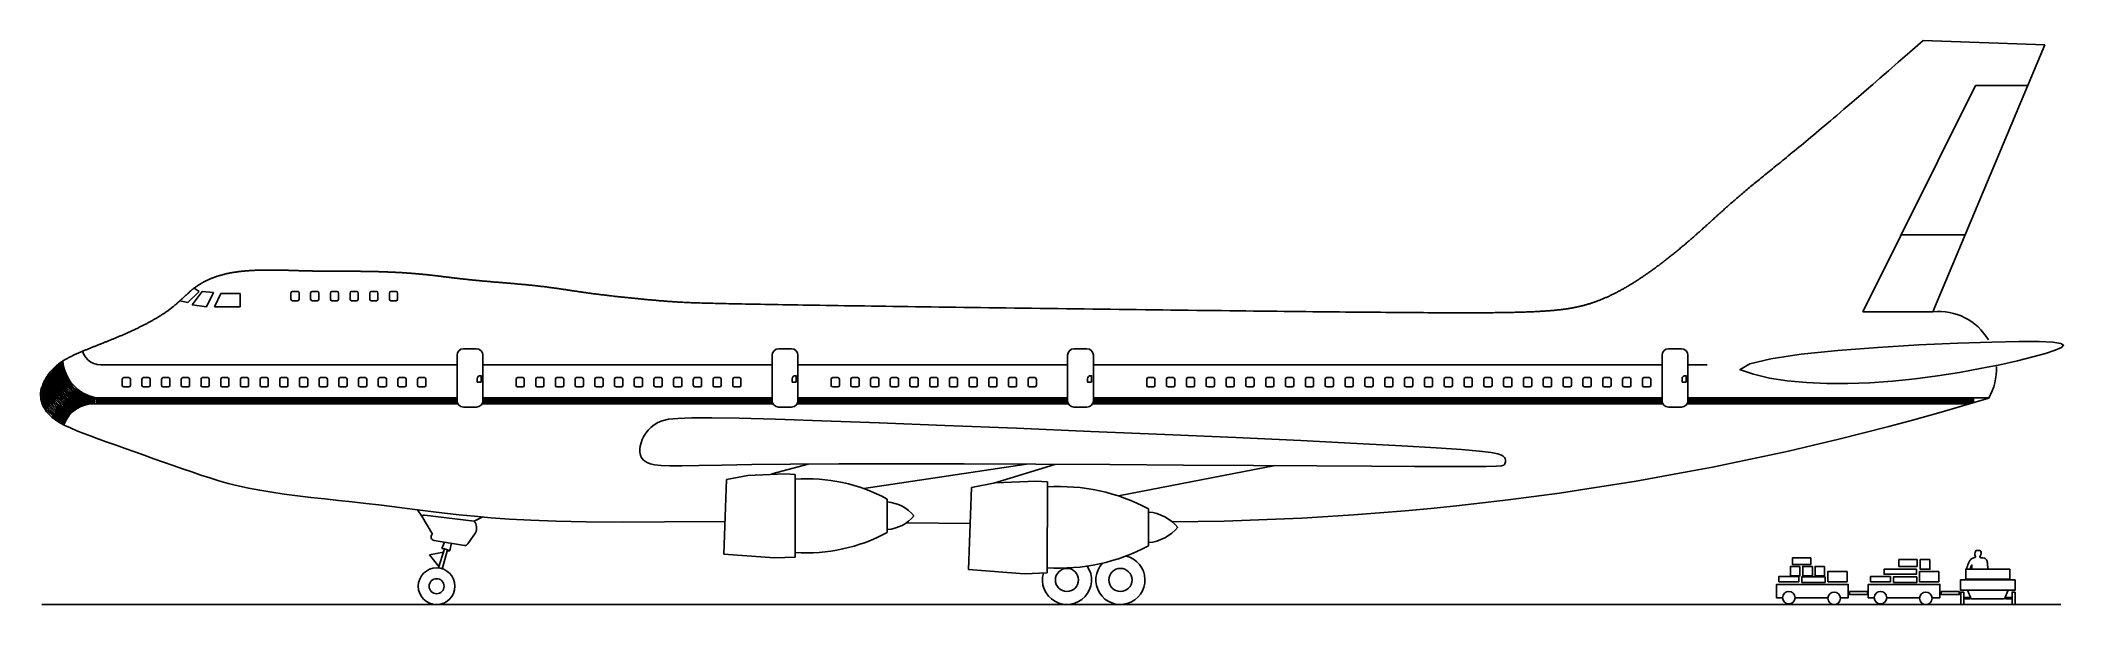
# Model space of a CAD drawing. Header units: metres. Extents: x 0 to 62.5, y 0 to 17.4.
import ezdxf

# ---------------------------------------------------------------- set-up
doc = ezdxf.new("R2010")
doc.units = ezdxf.units.M
doc.layers.add('Ceco.NEt 47', color=7, linetype='Continuous')

msp = doc.modelspace()

# ---------------------------------------------------------------- linework, layer by layer
at = {"layer": 'Ceco.NEt 47'}
for p, q in [((58.149, 17.438), (61.909, 17.306)), ((61.909, 17.306), (58.453, 9.053)), ((59.77, 16.047), (56.284, 9.053)), ((61.382, 16.047), (59.77, 16.047)), ((59.449, 11.433), (57.47, 11.433)), ((4.267, 9.389), (4.515, 9.332)), ((4.515, 9.332), (4.864, 9.681)), ((4.959, 9.681), (4.642, 9.269)), ((4.864, 9.681), (4.705, 9.777)), ((5.308, 9.65), (4.959, 9.681)), ((5.086, 9.205), (5.308, 9.65)), ((5.339, 9.205), (5.53, 9.618)), ((5.53, 9.618), (6.132, 9.618)), ((6.132, 9.618), (6.132, 9.205)), ((7.7, 9.63), (7.7, 9.436)), ((7.908, 9.676), (7.746, 9.676)), ((7.746, 9.39), (7.908, 9.39)), ((7.954, 9.436), (7.954, 9.63)), ((8.309, 9.63), (8.309, 9.436)), ((8.517, 9.676), (8.355, 9.676)), ((8.355, 9.39), (8.517, 9.39)), ((8.563, 9.436), (8.563, 9.63)), ((8.918, 9.63), (8.918, 9.436)), ((9.126, 9.676), (8.964, 9.676)), ((8.964, 9.39), (9.126, 9.39)), ((9.171, 9.436), (9.171, 9.63)), ((9.526, 9.63), (9.526, 9.436)), ((9.734, 9.676), (9.572, 9.676)), ((9.572, 9.39), (9.734, 9.39)), ((9.78, 9.436), (9.78, 9.63)), ((10.135, 9.63), (10.135, 9.436)), ((10.343, 9.676), (10.181, 9.676)), ((10.181, 9.39), (10.343, 9.39)), ((10.389, 9.436), (10.389, 9.63)), ((10.744, 9.63), (10.744, 9.436)), ((10.952, 9.676), (10.79, 9.676)), ((10.79, 9.39), (10.952, 9.39)), ((10.998, 9.436), (10.998, 9.63)), ((4.642, 9.269), (5.086, 9.205)), ((6.132, 9.205), (5.339, 9.205)), ((58.453, 9.053), (56.284, 9.053)), ((12.833, 6.305), (12.833, 7.705)), ((13.033, 7.905), (13.433, 7.905)), ((13.633, 6.305), (13.633, 7.705)), ((22.572, 6.305), (22.572, 7.705)), ((22.772, 7.905), (23.172, 7.905)), ((23.372, 6.305), (23.372, 7.705)), ((31.703, 6.305), (31.703, 7.705)), ((31.903, 7.905), (32.303, 7.905)), ((32.503, 6.305), (32.503, 7.705)), ((50.079, 6.305), (50.079, 7.705)), ((50.279, 7.905), (50.679, 7.905)), ((50.879, 6.305), (50.879, 7.705)), ((1.932, 7.414), (12.833, 7.414)), ((2.485, 6.969), (2.485, 6.775)), ((2.692, 7.015), (2.531, 7.015)), ((2.738, 6.775), (2.738, 6.969)), ((3.093, 6.969), (3.093, 6.775)), ((3.301, 7.015), (3.139, 7.015)), ((3.347, 6.775), (3.347, 6.969)), ((3.702, 6.969), (3.702, 6.775)), ((3.91, 7.015), (3.748, 7.015)), ((3.956, 6.775), (3.956, 6.969)), ((4.311, 6.969), (4.311, 6.775)), ((4.519, 7.015), (4.357, 7.015)), ((4.565, 6.775), (4.565, 6.969)), ((4.92, 6.969), (4.92, 6.775)), ((5.127, 7.015), (4.965, 7.015)), ((5.173, 6.775), (5.173, 6.969)), ((5.528, 6.969), (5.528, 6.775)), ((5.736, 7.015), (5.574, 7.015)), ((5.782, 6.775), (5.782, 6.969)), ((6.137, 6.969), (6.137, 6.775)), ((6.345, 7.015), (6.183, 7.015)), ((6.391, 6.775), (6.391, 6.969)), ((6.746, 6.969), (6.746, 6.775)), ((6.953, 7.015), (6.792, 7.015)), ((6.999, 6.775), (6.999, 6.969)), ((7.354, 6.969), (7.354, 6.775)), ((7.562, 7.015), (7.4, 7.015)), ((7.608, 6.775), (7.608, 6.969)), ((7.963, 6.969), (7.963, 6.775)), ((8.171, 7.015), (8.009, 7.015)), ((8.217, 6.775), (8.217, 6.969)), ((8.572, 6.969), (8.572, 6.775)), ((8.78, 7.015), (8.618, 7.015)), ((8.826, 6.775), (8.826, 6.969)), ((9.181, 6.969), (9.181, 6.775)), ((9.388, 7.015), (9.226, 7.015)), ((9.434, 6.775), (9.434, 6.969)), ((9.789, 6.969), (9.789, 6.775)), ((9.997, 7.015), (9.835, 7.015)), ((10.043, 6.775), (10.043, 6.969)), ((10.398, 6.969), (10.398, 6.775)), ((10.606, 7.015), (10.444, 7.015)), ((10.652, 6.775), (10.652, 6.969)), ((11.007, 6.969), (11.007, 6.775)), ((11.214, 7.015), (11.053, 7.015)), ((11.26, 6.775), (11.26, 6.969)), ((11.615, 6.969), (11.615, 6.775)), ((11.823, 7.015), (11.661, 7.015)), ((11.869, 6.775), (11.869, 6.969)), ((13.453, 6.871), (13.453, 6.974)), ((13.553, 7.074), (13.576, 7.074)), ((13.576, 7.077), (13.576, 6.871)), ((13.633, 7.414), (22.572, 7.414)), ((14.659, 6.969), (14.659, 6.775)), ((14.867, 7.015), (14.705, 7.015)), ((14.913, 6.775), (14.913, 6.969)), ((15.268, 6.969), (15.268, 6.775)), ((15.475, 7.015), (15.314, 7.015)), ((15.521, 6.775), (15.521, 6.969)), ((15.876, 6.969), (15.876, 6.775)), ((16.084, 7.015), (15.922, 7.015)), ((16.13, 6.775), (16.13, 6.969)), ((16.485, 6.969), (16.485, 6.775)), ((16.693, 7.015), (16.531, 7.015)), ((16.739, 6.775), (16.739, 6.969)), ((17.094, 6.969), (17.094, 6.775)), ((17.302, 7.015), (17.14, 7.015)), ((17.348, 6.775), (17.348, 6.969)), ((17.703, 6.969), (17.703, 6.775)), ((17.91, 7.015), (17.748, 7.015)), ((17.956, 6.775), (17.956, 6.969)), ((18.311, 6.969), (18.311, 6.775)), ((18.519, 7.015), (18.357, 7.015)), ((18.565, 6.775), (18.565, 6.969)), ((18.92, 6.969), (18.92, 6.775)), ((19.128, 7.015), (18.966, 7.015)), ((19.174, 6.775), (19.174, 6.969)), ((19.529, 6.969), (19.529, 6.775)), ((19.736, 7.015), (19.575, 7.015)), ((19.782, 6.775), (19.782, 6.969)), ((20.137, 6.969), (20.137, 6.775)), ((20.345, 7.015), (20.183, 7.015)), ((20.391, 6.775), (20.391, 6.969)), ((20.746, 6.969), (20.746, 6.775)), ((20.954, 7.015), (20.792, 7.015)), ((21, 6.775), (21, 6.969)), ((21.355, 6.969), (21.355, 6.775)), ((21.355, 6.969), (21.355, 6.775)), ((21.563, 7.015), (21.401, 7.015)), ((21.563, 7.015), (21.401, 7.015)), ((21.609, 6.775), (21.609, 6.969)), ((21.609, 6.775), (21.609, 6.969)), ((23.192, 6.871), (23.192, 6.974)), ((23.292, 7.074), (23.315, 7.074)), ((23.315, 7.077), (23.315, 6.871)), ((23.372, 7.414), (31.703, 7.414)), ((24.398, 6.969), (24.398, 6.775)), ((24.606, 7.015), (24.444, 7.015)), ((24.652, 6.775), (24.652, 6.969)), ((25.007, 6.969), (25.007, 6.775)), ((25.215, 7.015), (25.053, 7.015)), ((25.261, 6.775), (25.261, 6.969)), ((25.616, 6.969), (25.616, 6.775)), ((25.824, 7.015), (25.662, 7.015)), ((25.87, 6.775), (25.87, 6.969)), ((26.225, 6.969), (26.225, 6.775)), ((26.432, 7.015), (26.27, 7.015)), ((26.478, 6.775), (26.478, 6.969)), ((26.833, 6.969), (26.833, 6.775)), ((27.041, 7.015), (26.879, 7.015)), ((27.087, 6.775), (27.087, 6.969)), ((27.442, 6.969), (27.442, 6.775)), ((27.65, 7.015), (27.488, 7.015)), ((27.696, 6.775), (27.696, 6.969)), ((28.051, 6.969), (28.051, 6.775)), ((28.258, 7.015), (28.097, 7.015)), ((28.304, 6.775), (28.304, 6.969)), ((28.659, 6.969), (28.659, 6.775)), ((28.867, 7.015), (28.705, 7.015)), ((28.913, 6.775), (28.913, 6.969)), ((29.268, 6.969), (29.268, 6.775)), ((29.476, 7.015), (29.314, 7.015)), ((29.522, 6.775), (29.522, 6.969)), ((29.877, 6.969), (29.877, 6.775)), ((30.085, 7.015), (29.923, 7.015)), ((30.131, 6.775), (30.131, 6.969)), ((30.486, 6.969), (30.486, 6.775)), ((30.486, 6.969), (30.486, 6.775)), ((30.693, 7.015), (30.531, 7.015)), ((30.693, 7.015), (30.531, 7.015)), ((30.739, 6.775), (30.739, 6.969)), ((30.739, 6.775), (30.739, 6.969)), ((32.323, 6.871), (32.323, 6.974)), ((32.423, 7.074), (32.446, 7.074)), ((32.446, 7.077), (32.446, 6.871)), ((32.503, 7.414), (50.079, 7.414)), ((34.151, 6.969), (34.151, 6.775)), ((34.358, 7.015), (34.196, 7.015)), ((34.404, 6.775), (34.404, 6.969)), ((34.763, 6.969), (34.763, 6.775)), ((34.971, 7.015), (34.809, 7.015)), ((35.017, 6.775), (35.017, 6.969)), ((35.376, 6.969), (35.376, 6.775)), ((35.584, 7.015), (35.422, 7.015)), ((35.63, 6.775), (35.63, 6.969)), ((35.989, 6.969), (35.989, 6.775)), ((36.197, 7.015), (36.035, 7.015)), ((36.243, 6.775), (36.243, 6.969)), ((36.602, 6.969), (36.602, 6.775)), ((36.81, 7.015), (36.648, 7.015)), ((36.856, 6.775), (36.856, 6.969)), ((37.215, 6.969), (37.215, 6.775)), ((37.423, 7.015), (37.261, 7.015)), ((37.469, 6.775), (37.469, 6.969)), ((37.828, 6.969), (37.828, 6.775)), ((38.036, 7.015), (37.874, 7.015)), ((38.082, 6.775), (38.082, 6.969)), ((38.441, 6.969), (38.441, 6.775)), ((38.649, 7.015), (38.487, 7.015)), ((38.695, 6.775), (38.695, 6.969)), ((39.054, 6.969), (39.054, 6.775)), ((39.262, 7.015), (39.1, 7.015)), ((39.308, 6.775), (39.308, 6.969)), ((39.667, 6.969), (39.667, 6.775)), ((39.875, 7.015), (39.713, 7.015)), ((39.921, 6.775), (39.921, 6.969)), ((40.28, 6.969), (40.28, 6.775)), ((40.488, 7.015), (40.326, 7.015)), ((40.534, 6.775), (40.534, 6.969)), ((40.893, 6.969), (40.893, 6.775)), ((41.101, 7.015), (40.939, 7.015)), ((41.147, 6.775), (41.147, 6.969)), ((41.506, 6.969), (41.506, 6.775)), ((41.714, 7.015), (41.552, 7.015)), ((41.76, 6.775), (41.76, 6.969)), ((42.119, 6.969), (42.119, 6.775)), ((42.327, 7.015), (42.165, 7.015)), ((42.373, 6.775), (42.373, 6.969)), ((42.732, 6.969), (42.732, 6.775)), ((42.94, 7.015), (42.778, 7.015)), ((42.985, 6.775), (42.985, 6.969)), ((43.345, 6.969), (43.345, 6.775)), ((43.552, 7.015), (43.391, 7.015)), ((43.598, 6.775), (43.598, 6.969)), ((43.958, 6.969), (43.958, 6.775)), ((44.165, 7.015), (44.004, 7.015)), ((44.211, 6.775), (44.211, 6.969)), ((44.571, 6.969), (44.571, 6.775)), ((44.778, 7.015), (44.616, 7.015)), ((44.824, 6.775), (44.824, 6.969)), ((45.183, 6.969), (45.183, 6.775)), ((45.391, 7.015), (45.229, 7.015)), ((45.437, 6.775), (45.437, 6.969)), ((45.796, 6.969), (45.796, 6.775)), ((46.004, 7.015), (45.842, 7.015)), ((46.05, 6.775), (46.05, 6.969)), ((46.409, 6.969), (46.409, 6.775)), ((46.617, 7.015), (46.455, 7.015)), ((46.663, 6.775), (46.663, 6.969)), ((47.022, 6.969), (47.022, 6.775)), ((47.23, 7.015), (47.068, 7.015)), ((47.276, 6.775), (47.276, 6.969)), ((47.635, 6.969), (47.635, 6.775)), ((47.843, 7.015), (47.681, 7.015)), ((47.889, 6.775), (47.889, 6.969)), ((48.248, 6.969), (48.248, 6.775)), ((48.456, 7.015), (48.294, 7.015)), ((48.502, 6.775), (48.502, 6.969)), ((48.861, 6.969), (48.861, 6.775)), ((49.069, 7.015), (48.907, 7.015)), ((49.115, 6.775), (49.115, 6.969)), ((49.474, 6.969), (49.474, 6.775)), ((49.682, 7.015), (49.52, 7.015)), ((49.728, 6.775), (49.728, 6.969)), ((50.698, 6.871), (50.698, 6.974)), ((50.798, 7.074), (50.822, 7.074)), ((50.822, 7.077), (50.822, 6.871)), ((50.879, 7.414), (51.47, 7.414)), ((1.667, 6.392), (12.833, 6.392)), ((1.672, 6.367), (12.833, 6.367)), ((1.672, 6.326), (12.833, 6.326)), ((1.672, 6.284), (12.833, 6.284)), ((2.531, 6.73), (2.692, 6.73)), ((3.139, 6.73), (3.301, 6.73)), ((3.748, 6.73), (3.91, 6.73)), ((4.357, 6.73), (4.519, 6.73)), ((4.965, 6.73), (5.127, 6.73)), ((5.574, 6.73), (5.736, 6.73)), ((6.183, 6.73), (6.345, 6.73)), ((6.792, 6.73), (6.953, 6.73)), ((7.4, 6.73), (7.562, 6.73)), ((8.009, 6.73), (8.171, 6.73)), ((8.618, 6.73), (8.78, 6.73)), ((9.226, 6.73), (9.388, 6.73)), ((9.835, 6.73), (9.997, 6.73)), ((10.444, 6.73), (10.606, 6.73)), ((11.053, 6.73), (11.214, 6.73)), ((11.661, 6.73), (11.823, 6.73)), ((13.576, 6.871), (13.453, 6.871)), ((13.632, 6.284), (22.573, 6.284)), ((13.633, 6.392), (22.572, 6.392)), ((13.633, 6.367), (22.572, 6.367)), ((13.633, 6.326), (22.573, 6.326)), ((14.705, 6.73), (14.867, 6.73)), ((15.314, 6.73), (15.475, 6.73)), ((15.922, 6.73), (16.084, 6.73)), ((16.531, 6.73), (16.693, 6.73)), ((17.14, 6.73), (17.302, 6.73)), ((17.748, 6.73), (17.91, 6.73)), ((18.357, 6.73), (18.519, 6.73)), ((18.966, 6.73), (19.128, 6.73)), ((19.575, 6.73), (19.736, 6.73)), ((20.183, 6.73), (20.345, 6.73)), ((20.792, 6.73), (20.954, 6.73)), ((21.401, 6.73), (21.563, 6.73)), ((21.401, 6.73), (21.563, 6.73)), ((23.315, 6.871), (23.192, 6.871)), ((23.371, 6.326), (31.704, 6.326)), ((23.371, 6.284), (31.704, 6.284)), ((23.372, 6.392), (31.703, 6.392)), ((23.372, 6.367), (31.703, 6.367)), ((24.444, 6.73), (24.606, 6.73)), ((25.053, 6.73), (25.215, 6.73)), ((25.662, 6.73), (25.824, 6.73)), ((26.27, 6.73), (26.432, 6.73)), ((26.879, 6.73), (27.041, 6.73)), ((27.488, 6.73), (27.65, 6.73)), ((28.097, 6.73), (28.258, 6.73)), ((28.705, 6.73), (28.867, 6.73)), ((29.314, 6.73), (29.476, 6.73)), ((29.923, 6.73), (30.085, 6.73)), ((30.531, 6.73), (30.693, 6.73)), ((30.531, 6.73), (30.693, 6.73)), ((32.446, 6.871), (32.323, 6.871)), ((32.502, 6.326), (50.08, 6.326)), ((32.502, 6.284), (50.08, 6.284)), ((32.503, 6.392), (50.079, 6.392)), ((32.503, 6.367), (50.079, 6.367)), ((34.196, 6.73), (34.358, 6.73)), ((34.809, 6.73), (34.971, 6.73)), ((35.422, 6.73), (35.584, 6.73)), ((36.035, 6.73), (36.197, 6.73)), ((36.648, 6.73), (36.81, 6.73)), ((37.261, 6.73), (37.423, 6.73)), ((37.874, 6.73), (38.036, 6.73)), ((38.487, 6.73), (38.649, 6.73)), ((39.1, 6.73), (39.262, 6.73)), ((39.713, 6.73), (39.875, 6.73)), ((40.326, 6.73), (40.488, 6.73)), ((40.939, 6.73), (41.101, 6.73)), ((41.552, 6.73), (41.714, 6.73)), ((42.165, 6.73), (42.327, 6.73)), ((42.778, 6.73), (42.94, 6.73)), ((43.391, 6.73), (43.552, 6.73)), ((44.004, 6.73), (44.165, 6.73)), ((44.616, 6.73), (44.778, 6.73)), ((45.229, 6.73), (45.391, 6.73)), ((45.842, 6.73), (46.004, 6.73)), ((46.455, 6.73), (46.617, 6.73)), ((47.068, 6.73), (47.23, 6.73)), ((47.681, 6.73), (47.843, 6.73)), ((48.294, 6.73), (48.456, 6.73)), ((48.907, 6.73), (49.069, 6.73)), ((49.52, 6.73), (49.682, 6.73)), ((50.822, 6.871), (50.698, 6.871)), ((50.877, 6.326), (59.729, 6.326)), ((50.877, 6.284), (59.729, 6.284)), ((50.879, 6.392), (60.186, 6.392)), ((50.879, 6.367), (59.729, 6.367)), ((1.668, 6.201), (3.667, 6.201)), ((1.672, 6.243), (12.843, 6.243)), ((3.667, 6.201), (12.862, 6.201)), ((13.033, 6.105), (13.433, 6.105)), ((13.604, 6.201), (14.621, 6.201)), ((13.623, 6.243), (22.582, 6.243)), ((14.621, 6.201), (22.601, 6.201)), ((22.772, 6.105), (23.172, 6.105)), ((23.343, 6.201), (24.36, 6.201)), ((23.343, 6.201), (27.064, 6.201)), ((23.362, 6.243), (31.713, 6.243)), ((27.064, 6.201), (31.732, 6.201)), ((31.903, 6.105), (32.303, 6.105)), ((32.474, 6.201), (33.491, 6.201)), ((32.474, 6.201), (50.107, 6.201)), ((32.493, 6.243), (50.088, 6.243)), ((50.279, 6.105), (50.679, 6.105)), ((50.85, 6.201), (59.589, 6.201)), ((50.869, 6.243), (59.729, 6.243)), ((21.16, 3.866), (21.075, 1.552)), ((21.826, 3.992), (21.16, 3.866)), ((22.977, 4.042), (21.826, 3.992)), ((22.561, 4.038), (23.684, 4.34)), ((23.288, 4.022), (22.977, 4.042)), ((23.288, 4.022), (23.287, 1.462)), ((25.404, 3.582), (30.437, 4.337)), ((29.471, 3.76), (28.738, 3.622)), ((31.313, 4.333), (29.427, 3.752)), ((30.737, 3.816), (29.471, 3.76)), ((31.079, 3.794), (30.737, 3.816)), ((31.079, 3.794), (31.078, 0.978)), ((33.276, 3.355), (38.12, 4.294)), ((26.131, 3.26), (26.131, 2.224)), ((28.738, 3.622), (28.645, 1.077)), ((11.746, 2.735), (11.614, 2.925)), ((11.746, 2.735), (12.07, 2.175)), ((13.363, 2.58), (11.828, 2.761)), ((13.363, 2.58), (13.627, 2.707)), ((26.723, 2.529), (28.697, 2.501)), ((34.206, 2.955), (34.206, 1.816)), ((12.125, 1.981), (13.062, 1.829)), ((12.363, 1.736), (12.444, 1.925)), ((13.172, 1.876), (13.402, 2.213)), ((12.412, 1.621), (11.98, 1.531)), ((11.98, 1.531), (12.271, 1.175)), ((12.257, 1.129), (12.444, 1.723)), ((12.444, 1.723), (12.363, 1.736)), ((12.369, 1.096), (12.536, 1.695)), ((12.536, 1.695), (12.444, 1.723)), ((12.611, 1.662), (12.522, 1.644)), ((12.536, 1.695), (12.611, 1.662)), ((12.611, 1.662), (12.647, 1.865)), ((21.075, 1.552), (22.646, 1.438)), ((22.646, 1.438), (23.287, 1.462)), ((28.645, 1.077), (30.373, 0.951)), ((30.373, 0.951), (31.078, 0.978)), ((0, 0), (62.406, 0))]:
    msp.add_line(p, q, dxfattribs=at)
for points in [[(21.112, 2.57), (19.25, 2.551), (17.935, 2.548), (16.826, 2.558), (15.896, 2.578), (15.115, 2.607), (14.453, 2.643), (13.882, 2.684), (13.372, 2.729), (12.899, 2.777), (12.451, 2.825), (12.025, 2.875), (11.614, 2.925), (11.212, 2.976), (10.815, 3.026), (10.416, 3.076), (10.011, 3.124), (9.594, 3.171), (9.17, 3.217), (8.743, 3.264), (8.318, 3.311), (7.9, 3.361), (7.494, 3.413), (7.104, 3.47), (6.735, 3.531), (6.391, 3.597), (6.069, 3.669), (5.764, 3.745), (5.472, 3.827), (5.189, 3.913), (4.911, 4.003), (4.632, 4.098), (4.35, 4.196), (4.06, 4.298), (3.764, 4.402), (3.465, 4.508), (3.166, 4.614), (2.87, 4.719), (2.578, 4.823), (2.295, 4.924), (2.023, 5.022), (1.765, 5.115), (1.521, 5.204), (1.293, 5.29), (1.082, 5.374), (0.888, 5.457), (0.714, 5.538), (0.56, 5.621), (0.426, 5.704), (0.314, 5.789), (0.222, 5.875), (0.148, 5.96), (0.09, 6.044), (0.046, 6.126), (0.013, 6.204), (-0.011, 6.277), (-0.026, 6.344), (-0.036, 6.404), (-0.042, 6.459), (-0.043, 6.507), (-0.04, 6.552), (-0.034, 6.592), (-0.026, 6.629), (-0.017, 6.665), (-0.006, 6.699), (0.006, 6.732), (0.018, 6.765), (0.031, 6.797), (0.044, 6.829), (0.057, 6.86), (0.071, 6.89), (0.086, 6.92), (0.101, 6.949), (0.116, 6.977), (0.132, 7.005), (0.148, 7.032), (0.164, 7.059), (0.181, 7.084), (0.199, 7.11), (0.216, 7.134), (0.234, 7.158), (0.252, 7.181), (0.271, 7.204), (0.29, 7.226), (0.309, 7.248), (0.328, 7.269), (0.348, 7.29), (0.368, 7.31), (0.388, 7.329), (0.409, 7.348), (0.43, 7.367), (0.451, 7.385), (0.472, 7.403), (0.493, 7.42), (0.515, 7.437), (0.537, 7.453), (0.559, 7.469), (0.581, 7.485), (0.604, 7.5), (0.626, 7.515), (0.649, 7.529), (0.672, 7.544), (0.695, 7.558), (0.718, 7.571), (0.741, 7.584), (0.764, 7.597), (0.788, 7.61), (0.811, 7.623), (0.835, 7.635), (0.858, 7.647), (0.882, 7.659), (0.906, 7.671), (0.929, 7.682), (0.953, 7.693), (0.977, 7.704), (1.001, 7.715), (1.024, 7.726), (1.048, 7.737), (1.072, 7.747), (1.096, 7.758), (1.119, 7.768), (1.143, 7.778), (1.167, 7.789), (1.19, 7.799), (1.214, 7.809), (1.237, 7.819), (1.261, 7.829), (1.284, 7.838), (1.308, 7.848), (1.331, 7.858), (1.354, 7.868), (1.378, 7.877), (1.401, 7.887), (1.424, 7.896), (1.447, 7.906), (1.47, 7.915), (1.493, 7.925), (1.516, 7.934), (1.539, 7.943), (1.562, 7.953), (1.585, 7.962), (1.608, 7.971), (1.631, 7.98), (1.654, 7.989), (1.677, 7.999), (1.7, 8.008), (1.722, 8.017), (1.745, 8.026), (1.768, 8.035), (1.791, 8.044), (1.813, 8.053), (1.836, 8.062), (1.859, 8.071), (1.881, 8.08), (1.904, 8.089), (1.927, 8.098), (1.949, 8.107), (1.972, 8.116), (1.994, 8.125), (2.017, 8.135), (2.039, 8.144), (2.062, 8.153), (2.085, 8.162), (2.107, 8.171), (2.13, 8.18), (2.152, 8.189), (2.175, 8.198), (2.197, 8.208), (2.22, 8.217), (2.242, 8.226), (2.265, 8.235), (2.287, 8.245), (2.31, 8.254), (2.332, 8.263), (2.355, 8.273), (2.377, 8.282), (2.4, 8.292), (2.423, 8.301), (2.445, 8.311), (2.468, 8.321), (2.49, 8.33), (2.513, 8.34), (2.536, 8.35), (2.558, 8.36), (2.581, 8.37), (2.603, 8.38), (2.626, 8.39), (2.649, 8.4), (2.672, 8.41), (2.694, 8.42), (2.717, 8.431), (2.74, 8.441), (2.762, 8.451), (2.785, 8.462), (2.807, 8.472), (2.83, 8.483), (2.853, 8.494), (2.875, 8.504), (2.898, 8.515), (2.92, 8.526), (2.943, 8.537), (2.965, 8.547), (2.988, 8.558), (3.01, 8.569), (3.032, 8.58), (3.054, 8.591), (3.077, 8.602), (3.099, 8.613), (3.121, 8.625), (3.143, 8.636), (3.165, 8.647), (3.187, 8.658), (3.208, 8.67), (3.23, 8.681), (3.252, 8.692), (3.273, 8.704), (3.295, 8.715), (3.316, 8.727), (3.337, 8.738), (3.358, 8.75), (3.379, 8.761), (3.4, 8.773), (3.421, 8.785), (3.442, 8.796), (3.462, 8.808), (3.483, 8.82), (3.503, 8.832), (3.523, 8.843), (3.543, 8.855), (3.563, 8.867), (3.583, 8.879), (3.602, 8.891), (3.622, 8.902), (3.641, 8.914), (3.66, 8.926), (3.679, 8.938), (3.698, 8.95), (3.717, 8.962), (3.735, 8.974), (3.753, 8.986), (3.772, 8.998), (3.79, 9.01), (3.807, 9.022), (3.825, 9.034), (3.842, 9.046), (3.859, 9.058), (3.876, 9.07), (3.893, 9.082), (3.91, 9.094), (3.926, 9.106), (3.942, 9.118), (3.958, 9.13), (3.974, 9.142), (3.99, 9.154), (4.005, 9.166), (4.021, 9.178), (4.036, 9.19), (4.051, 9.202), (4.065, 9.214), (4.08, 9.226), (4.095, 9.238), (4.109, 9.25), (4.123, 9.262), (4.137, 9.274), (4.151, 9.286), (4.165, 9.298), (4.178, 9.31), (4.192, 9.322), (4.205, 9.334), (4.218, 9.346), (4.232, 9.357), (4.245, 9.369), (4.258, 9.381), (4.271, 9.393), (4.283, 9.404), (4.296, 9.416), (4.309, 9.427), (4.321, 9.439), (4.334, 9.451), (4.346, 9.462), (4.359, 9.474), (4.371, 9.485), (4.383, 9.496), (4.395, 9.508), (4.408, 9.519), (4.42, 9.53), (4.432, 9.542), (4.444, 9.553), (4.456, 9.564), (4.468, 9.575), (4.48, 9.586), (4.492, 9.597), (4.504, 9.608), (4.516, 9.619), (4.529, 9.63), (4.541, 9.64), (4.553, 9.651), (4.565, 9.662), (4.577, 9.672), (4.589, 9.683), (4.602, 9.693), (4.614, 9.704), (4.626, 9.714), (4.639, 9.724), (4.651, 9.735), (4.664, 9.745), (4.676, 9.755), (4.689, 9.765), (4.702, 9.775), (4.715, 9.785), (4.728, 9.794), (4.741, 9.804), (4.754, 9.814), (4.767, 9.823), (4.781, 9.833), (4.794, 9.842), (4.808, 9.851), (4.821, 9.86), (4.835, 9.87), (4.849, 9.879), (4.863, 9.888), (4.877, 9.897), (4.891, 9.905), (4.905, 9.914), (4.92, 9.923), (4.934, 9.931), (4.949, 9.94), (4.964, 9.948), (4.978, 9.956), (4.993, 9.965), (5.008, 9.973), (5.024, 9.981), (5.039, 9.989), (5.054, 9.997), (5.07, 10.004), (5.085, 10.012), (5.101, 10.02), (5.117, 10.027), (5.133, 10.035), (5.149, 10.042), (5.165, 10.049), (5.181, 10.056), (5.197, 10.064), (5.214, 10.071), (5.231, 10.077), (5.247, 10.084), (5.264, 10.091), (5.281, 10.098), (5.298, 10.104), (5.315, 10.111), (5.332, 10.117), (5.35, 10.123), (5.367, 10.129), (5.385, 10.135), (5.402, 10.141), (5.42, 10.147), (5.438, 10.153), (5.456, 10.159), (5.474, 10.164), (5.493, 10.17), (5.511, 10.175), (5.529, 10.181), (5.548, 10.186), (5.567, 10.191), (5.585, 10.196), (5.604, 10.201), (5.623, 10.206), (5.642, 10.211), (5.662, 10.215), (5.681, 10.22), (5.701, 10.224), (5.72, 10.229), (5.74, 10.233), (5.76, 10.237), (5.78, 10.241), (5.8, 10.245), (5.82, 10.249), (5.84, 10.253), (5.86, 10.256), (5.881, 10.26), (5.901, 10.263), (5.922, 10.267), (5.943, 10.27), (5.964, 10.273), (5.985, 10.276), (6.006, 10.279), (6.027, 10.282), (6.048, 10.285), (6.069, 10.288), (6.09, 10.291), (6.112, 10.293), (6.133, 10.296), (6.154, 10.298), (6.176, 10.3), (6.198, 10.303), (6.219, 10.305), (6.241, 10.307), (6.262, 10.309), (6.284, 10.311), (6.306, 10.313), (6.328, 10.314), (6.349, 10.316), (6.371, 10.318), (6.393, 10.319), (6.415, 10.321), (6.437, 10.322), (6.458, 10.324), (6.48, 10.325), (6.502, 10.326), (6.524, 10.327), (6.546, 10.328), (6.567, 10.33), (6.589, 10.331), (6.611, 10.332), (6.632, 10.332), (6.654, 10.333), (6.675, 10.334), (6.697, 10.335), (6.718, 10.335), (6.74, 10.336), (6.761, 10.337), (6.783, 10.337), (6.804, 10.338), (6.825, 10.338), (6.846, 10.338), (6.867, 10.339), (6.888, 10.339), (6.909, 10.339), (6.93, 10.34), (6.95, 10.34), (6.971, 10.34), (6.991, 10.34), (7.012, 10.34), (7.032, 10.34), (7.052, 10.34), (7.072, 10.34), (7.092, 10.34), (7.112, 10.34), (7.132, 10.34), (7.151, 10.34), (7.171, 10.34), (7.19, 10.34), (7.209, 10.339), (7.228, 10.339), (7.247, 10.339), (7.266, 10.339), (7.285, 10.338), (7.304, 10.338), (7.322, 10.338), (7.341, 10.337), (7.359, 10.337), (7.377, 10.337), (7.396, 10.336), (7.414, 10.336), (7.432, 10.336), (7.45, 10.335), (7.468, 10.335), (7.486, 10.334), (7.504, 10.334), (7.522, 10.333), (7.54, 10.333), (7.558, 10.332), (7.576, 10.332), (7.594, 10.331), (7.612, 10.331), (7.631, 10.33), (7.649, 10.33), (7.667, 10.329), (7.685, 10.328), (7.703, 10.328), (7.721, 10.327), (7.74, 10.327), (7.758, 10.326), (7.777, 10.325), (7.795, 10.325), (7.814, 10.324), (7.833, 10.324), (7.852, 10.323), (7.871, 10.323), (7.89, 10.322), (7.909, 10.321), (7.928, 10.321), (7.948, 10.32), (7.968, 10.32), (7.987, 10.319), (8.007, 10.318), (8.028, 10.318), (8.048, 10.317), (8.068, 10.317), (8.089, 10.316), (8.11, 10.316), (8.131, 10.315), (8.152, 10.315), (8.174, 10.314), (8.196, 10.314), (8.218, 10.313), (8.24, 10.313), (8.262, 10.312), (8.285, 10.312), (8.308, 10.311), (8.331, 10.311), (8.355, 10.311), (8.378, 10.31), (8.402, 10.31), (8.427, 10.309), (8.451, 10.309), (8.476, 10.309), (8.501, 10.308), (8.527, 10.308), (8.552, 10.308), (8.578, 10.308), (8.604, 10.307), (8.631, 10.307), (8.657, 10.307), (8.684, 10.307), (8.711, 10.307), (8.739, 10.306), (8.766, 10.306), (8.794, 10.306), (8.822, 10.306), (8.85, 10.306), (8.878, 10.305), (8.907, 10.305), (8.936, 10.305), (8.964, 10.305), (8.993, 10.305), (9.023, 10.305), (9.052, 10.305), (9.081, 10.305), (9.111, 10.304), (9.14, 10.304), (9.17, 10.304), (9.2, 10.304), (9.23, 10.304), (9.26, 10.304), (9.29, 10.304), (9.321, 10.303), (9.351, 10.303), (9.381, 10.303), (9.412, 10.303), (9.442, 10.303), (9.473, 10.303), (9.503, 10.302), (9.534, 10.302), (9.565, 10.302), (9.595, 10.302), (9.626, 10.302), (9.656, 10.301), (9.687, 10.301), (9.718, 10.301), (9.748, 10.301), (9.779, 10.3), (9.81, 10.3), (9.84, 10.3), (9.87, 10.299), (9.901, 10.299), (9.931, 10.299), (9.961, 10.298), (9.992, 10.298), (10.022, 10.297), (10.052, 10.297), (10.082, 10.296), (10.112, 10.296), (10.141, 10.295), (10.171, 10.295), (10.2, 10.294), (10.23, 10.294), (10.259, 10.293), (10.288, 10.292), (10.317, 10.292), (10.346, 10.291), (10.374, 10.29), (10.403, 10.29), (10.431, 10.289), (10.459, 10.288), (10.488, 10.287), (10.515, 10.286), (10.543, 10.285), (10.571, 10.284), (10.598, 10.283), (10.626, 10.283), (10.653, 10.282), (10.68, 10.28), (10.707, 10.279), (10.734, 10.278), (10.761, 10.277), (10.787, 10.276), (10.814, 10.275), (10.84, 10.274), (10.866, 10.272), (10.893, 10.271), (10.919, 10.27), (10.944, 10.269), (10.97, 10.267), (10.996, 10.266), (11.021, 10.265), (11.047, 10.263), (11.072, 10.262), (11.097, 10.26), (11.123, 10.259), (11.148, 10.257), (11.173, 10.256), (11.197, 10.254), (11.222, 10.253), (11.247, 10.251), (11.271, 10.249), (11.296, 10.248), (11.32, 10.246), (11.344, 10.244), (11.368, 10.242), (11.392, 10.241), (11.416, 10.239), (11.44, 10.237), (11.464, 10.235), (11.488, 10.233), (11.512, 10.231), (11.535, 10.229), (11.559, 10.227), (11.582, 10.225), (11.606, 10.223), (11.629, 10.221), (11.652, 10.219), (11.675, 10.217), (11.699, 10.215), (11.722, 10.213), (11.745, 10.211), (11.768, 10.209), (11.79, 10.206), (11.813, 10.204), (11.836, 10.202), (11.859, 10.2), (11.882, 10.197), (11.904, 10.195), (11.927, 10.193), (11.949, 10.19), (11.972, 10.188), (11.994, 10.185), (12.017, 10.183), (12.039, 10.18), (12.062, 10.178), (12.084, 10.175), (12.106, 10.173), (12.129, 10.17), (12.151, 10.168), (12.173, 10.165), (12.196, 10.162), (12.218, 10.16), (12.241, 10.157), (12.263, 10.154), (12.285, 10.152), (12.308, 10.149), (12.33, 10.146), (12.353, 10.144), (12.375, 10.141), (12.398, 10.138), (12.42, 10.135), (12.443, 10.133), (12.465, 10.13), (12.488, 10.127), (12.511, 10.124), (12.534, 10.121), (12.557, 10.118), (12.58, 10.116), (12.603, 10.113), (12.626, 10.11), (12.649, 10.107), (12.672, 10.104), (12.696, 10.101), (12.719, 10.099), (12.743, 10.096), (12.766, 10.093), (12.79, 10.09), (12.814, 10.087), (12.838, 10.084), (12.862, 10.081), (12.886, 10.079), (12.91, 10.076), (12.935, 10.073), (12.959, 10.07), (12.984, 10.067), (13.009, 10.064), (13.034, 10.061), (13.059, 10.059), (13.084, 10.056), (13.11, 10.053), (13.135, 10.05), (13.161, 10.047), (13.187, 10.045), (13.213, 10.042), (13.239, 10.039), (13.266, 10.036), (13.292, 10.033), (13.319, 10.031), (13.346, 10.028), (13.373, 10.025), (13.401, 10.023), (13.428, 10.02), (13.456, 10.017), (13.484, 10.014), (13.512, 10.012), (13.54, 10.009), (13.569, 10.007), (13.597, 10.004), (13.626, 10.001), (13.655, 9.999), (13.684, 9.996), (13.713, 9.993), (13.743, 9.991), (13.772, 9.988), (13.802, 9.986), (13.832, 9.983), (13.862, 9.981), (13.892, 9.978), (13.922, 9.976), (13.952, 9.973), (13.983, 9.97), (14.013, 9.968), (14.043, 9.965), (14.074, 9.963), (14.105, 9.96), (14.135, 9.958), (14.166, 9.955), (14.197, 9.953), (14.228, 9.95), (14.259, 9.947), (14.29, 9.945), (14.321, 9.942), (14.352, 9.94), (14.383, 9.937), (14.414, 9.935), (14.445, 9.932), (14.476, 9.929), (14.507, 9.927), (14.538, 9.924), (14.569, 9.921), (14.6, 9.919), (14.631, 9.916), (14.662, 9.913), (14.693, 9.911), (14.724, 9.908), (14.755, 9.905), (14.786, 9.903), (14.816, 9.9), (14.847, 9.897), (14.877, 9.894), (14.908, 9.891), (14.938, 9.888), (14.969, 9.886), (14.999, 9.883), (15.029, 9.88), (15.059, 9.877), (15.089, 9.874), (15.118, 9.871), (15.148, 9.868), (15.177, 9.865), (15.206, 9.862), (15.236, 9.859), (15.265, 9.856), (15.293, 9.852), (15.322, 9.849), (15.351, 9.846), (15.379, 9.843), (15.407, 9.839), (15.435, 9.836), (15.463, 9.833), (15.491, 9.829), (15.519, 9.826), (15.546, 9.823), (15.573, 9.819), (15.601, 9.816), (15.628, 9.812), (15.655, 9.809), (15.682, 9.805), (15.708, 9.802), (15.735, 9.798), (15.762, 9.794), (15.788, 9.791), (15.815, 9.787), (15.841, 9.783), (15.867, 9.78), (15.894, 9.776), (15.92, 9.772), (15.946, 9.769), (15.972, 9.765), (15.999, 9.761), (16.025, 9.757), (16.051, 9.753), (16.077, 9.749), (16.103, 9.746), (16.129, 9.742), (16.155, 9.738), (16.182, 9.734), (16.208, 9.73), (16.234, 9.726), (16.26, 9.722), (16.287, 9.718), (16.313, 9.714), (16.34, 9.71), (16.366, 9.706), (16.393, 9.702), (16.419, 9.698), (16.446, 9.694), (16.473, 9.69), (16.5, 9.686), (16.527, 9.682), (16.554, 9.678), (16.582, 9.674), (16.609, 9.67), (16.637, 9.666), (16.665, 9.662), (16.693, 9.658), (16.721, 9.654), (16.749, 9.65), (16.777, 9.646), (16.806, 9.642), (16.835, 9.638), (16.864, 9.634), (16.893, 9.63), (16.922, 9.625), (16.952, 9.621), (16.982, 9.617), (17.012, 9.613), (17.042, 9.609), (17.073, 9.605), (17.103, 9.601), (17.134, 9.597), (17.165, 9.593), (17.197, 9.589), (17.228, 9.585), (17.26, 9.581), (17.292, 9.577), (17.325, 9.573), (17.357, 9.569), (17.39, 9.566), (17.422, 9.562), (17.455, 9.558), (17.488, 9.554), (17.522, 9.55), (17.555, 9.546), (17.588, 9.542), (17.622, 9.538), (17.656, 9.535), (17.69, 9.531), (17.724, 9.527), (17.758, 9.523), (17.792, 9.519), (17.826, 9.516), (17.86, 9.512), (17.894, 9.508), (17.929, 9.505), (17.963, 9.501), (17.997, 9.497), (18.032, 9.494), (18.066, 9.49), (18.101, 9.487), (18.135, 9.483), (18.169, 9.479), (18.204, 9.476), (18.238, 9.472), (18.272, 9.469), (18.306, 9.466), (18.34, 9.462), (18.374, 9.459), (18.408, 9.456), (18.442, 9.452), (18.476, 9.449), (18.51, 9.446), (18.543, 9.443), (18.576, 9.439), (18.61, 9.436), (18.643, 9.433), (18.676, 9.43), (18.708, 9.427), (18.741, 9.424), (18.773, 9.421), (18.806, 9.418), (18.838, 9.415), (18.869, 9.412), (18.901, 9.409), (18.932, 9.407), (18.964, 9.404), (18.994, 9.401), (19.025, 9.398), (19.055, 9.396), (19.086, 9.393), (19.116, 9.391), (19.145, 9.388), (19.175, 9.386), (19.204, 9.383), (19.233, 9.381), (19.262, 9.378), (19.291, 9.376), (19.32, 9.374), (19.349, 9.371), (19.379, 9.369), (19.408, 9.367), (19.438, 9.365), (19.468, 9.363), (19.499, 9.361), (19.53, 9.358), (19.562, 9.356), (19.594, 9.354), (19.628, 9.352), (19.662, 9.35), (19.697, 9.348), (19.733, 9.346), (19.771, 9.345), (19.809, 9.343), (19.849, 9.341), (19.891, 9.339), (19.934, 9.337), (19.978, 9.335), (20.024, 9.333), (20.072, 9.331), (20.122, 9.33), (20.174, 9.328), (20.227, 9.326), (20.283, 9.324), (20.341, 9.322), (20.401, 9.32), (20.464, 9.318), (20.529, 9.317), (20.597, 9.315), (20.667, 9.313), (20.74, 9.311), (20.816, 9.309), (20.894, 9.307), (20.976, 9.305), (21.061, 9.303), (21.148, 9.301), (21.239, 9.299), (21.334, 9.297), (21.431, 9.295), (21.533, 9.293), (21.637, 9.291), (21.746, 9.289), (21.858, 9.287), (21.974, 9.285), (22.094, 9.282), (22.218, 9.28), (22.346, 9.278), (22.478, 9.276), (22.615, 9.273), (22.756, 9.271), (22.901, 9.268), (23.051, 9.266), (23.205, 9.263), (23.364, 9.261), (23.528, 9.258), (23.697, 9.255), (23.87, 9.253), (24.048, 9.25), (24.23, 9.247), (24.418, 9.244), (24.611, 9.241), (24.808, 9.238), (25.009, 9.235), (25.215, 9.232), (25.426, 9.229), (25.641, 9.226), (25.859, 9.223), (26.082, 9.22), (26.308, 9.217), (26.539, 9.213), (26.772, 9.21), (27.009, 9.207), (27.25, 9.203), (27.493, 9.2), (27.739, 9.196), (27.988, 9.193), (28.239, 9.189), (28.493, 9.186), (28.75, 9.183), (29.008, 9.179), (29.268, 9.175), (29.53, 9.172), (29.794, 9.168), (30.059, 9.165), (30.325, 9.161), (30.593, 9.158), (30.862, 9.154), (31.131, 9.151), (31.402, 9.147), (31.672, 9.144), (31.944, 9.14), (32.215, 9.137), (32.487, 9.133), (32.758, 9.13), (33.029, 9.126), (33.3, 9.123), (33.571, 9.119), (33.84, 9.116), (34.109, 9.113), (34.377, 9.109), (34.644, 9.106), (34.909, 9.103), (35.173, 9.1), (35.435, 9.097), (35.696, 9.093), (35.954, 9.09), (36.211, 9.087), (36.465, 9.084), (36.717, 9.081), (36.966, 9.078), (37.213, 9.076), (37.456, 9.073), (37.697, 9.07), (37.934, 9.067), (38.169, 9.065), (38.399, 9.062), (38.626, 9.06), (38.85, 9.057), (39.069, 9.055), (39.285, 9.053), (39.496, 9.051), (39.704, 9.048), (39.907, 9.046), (40.105, 9.044), (40.3, 9.042), (40.489, 9.041), (40.675, 9.039), (40.856, 9.037), (41.033, 9.036), (41.205, 9.034), (41.374, 9.033), (41.538, 9.031), (41.698, 9.03), (41.854, 9.029), (42.006, 9.028), (42.154, 9.027), (42.299, 9.026), (42.439, 9.025), (42.576, 9.024), (42.709, 9.023), (42.838, 9.022), (42.964, 9.022), (43.087, 9.021), (43.206, 9.021), (43.322, 9.02), (43.435, 9.02), (43.544, 9.02), (43.65, 9.019), (43.754, 9.019), (43.854, 9.019), (43.951, 9.019), (44.046, 9.019), (44.137, 9.019), (44.226, 9.019), (44.313, 9.019), (44.397, 9.019), (44.478, 9.02), (44.557, 9.02), (44.633, 9.02), (44.707, 9.021), (44.779, 9.021), (44.849, 9.022), (44.916, 9.023), (44.982, 9.023), (45.046, 9.024), (45.107, 9.025), (45.167, 9.026), (45.225, 9.026), (45.282, 9.027), (45.336, 9.028), (45.39, 9.029), (45.441, 9.03), (45.492, 9.031), (45.54, 9.033), (45.588, 9.034), (45.634, 9.035), (45.68, 9.036), (45.724, 9.038), (45.767, 9.039), (45.809, 9.04), (45.85, 9.042), (45.89, 9.043), (45.93, 9.045), (45.969, 9.046), (46.007, 9.048), (46.044, 9.049), (46.081, 9.051), (46.117, 9.053), (46.153, 9.055), (46.189, 9.056), (46.224, 9.058), (46.258, 9.06), (46.292, 9.062), (46.326, 9.064), (46.36, 9.066), (46.392, 9.068), (46.425, 9.07), (46.457, 9.072), (46.489, 9.074), (46.521, 9.076), (46.552, 9.079), (46.583, 9.081), (46.613, 9.083), (46.643, 9.086), (46.673, 9.088), (46.703, 9.091), (46.732, 9.094), (46.761, 9.096), (46.79, 9.099), (46.818, 9.102), (46.846, 9.105), (46.874, 9.108), (46.902, 9.111), (46.929, 9.114), (46.956, 9.117), (46.983, 9.12), (47.01, 9.124), (47.036, 9.127), (47.062, 9.131), (47.088, 9.134), (47.114, 9.138), (47.139, 9.142), (47.165, 9.145), (47.19, 9.149), (47.215, 9.153), (47.24, 9.157), (47.264, 9.162), (47.289, 9.166), (47.313, 9.17), (47.337, 9.175), (47.361, 9.179), (47.385, 9.184), (47.409, 9.189), (47.432, 9.194), (47.456, 9.199), (47.479, 9.204), (47.502, 9.209), (47.525, 9.214), (47.548, 9.219), (47.571, 9.225), (47.594, 9.231), (47.617, 9.236), (47.64, 9.242), (47.663, 9.248), (47.685, 9.254), (47.708, 9.26), (47.73, 9.267), (47.753, 9.273), (47.775, 9.28), (47.798, 9.286), (47.82, 9.293), (47.843, 9.3), (47.865, 9.307), (47.888, 9.315), (47.91, 9.322), (47.932, 9.329), (47.955, 9.337), (47.977, 9.345), (48, 9.352), (48.022, 9.36), (48.045, 9.369), (48.067, 9.377), (48.089, 9.385), (48.112, 9.394), (48.134, 9.402), (48.157, 9.411), (48.179, 9.42), (48.202, 9.429), (48.224, 9.438), (48.247, 9.448), (48.269, 9.457), (48.292, 9.467), (48.314, 9.476), (48.337, 9.486), (48.359, 9.496), (48.382, 9.506), (48.405, 9.516), (48.427, 9.527), (48.45, 9.537), (48.473, 9.548), (48.495, 9.559), (48.518, 9.57), (48.541, 9.581), (48.564, 9.592), (48.587, 9.603), (48.61, 9.615), (48.632, 9.627), (48.655, 9.638), (48.678, 9.65), (48.702, 9.662), (48.725, 9.675), (48.748, 9.687), (48.771, 9.699), (48.794, 9.712), (48.817, 9.725), (48.841, 9.738), (48.864, 9.751), (48.887, 9.764), (48.911, 9.777), (48.934, 9.791), (48.958, 9.804), (48.982, 9.818), (49.005, 9.832), (49.029, 9.846), (49.053, 9.86), (49.077, 9.875), (49.101, 9.889), (49.124, 9.904), (49.148, 9.918), (49.173, 9.933), (49.197, 9.948), (49.221, 9.964), (49.245, 9.979), (49.27, 9.995), (49.294, 10.01), (49.318, 10.026), (49.343, 10.042), (49.368, 10.058), (49.392, 10.074), (49.417, 10.091), (49.442, 10.107), (49.467, 10.124), (49.491, 10.141), (49.516, 10.157), (49.541, 10.175), (49.567, 10.192), (49.592, 10.209), (49.617, 10.227), (49.642, 10.244), (49.667, 10.262), (49.693, 10.28), (49.718, 10.298), (49.744, 10.316), (49.769, 10.334), (49.795, 10.353), (49.82, 10.371), (49.846, 10.39), (49.872, 10.408), (49.897, 10.427), (49.923, 10.446), (49.949, 10.465), (49.975, 10.485), (50, 10.504), (50.026, 10.523), (50.052, 10.543), (50.078, 10.563), (50.104, 10.582), (50.13, 10.602), (50.156, 10.622), (50.182, 10.642), (50.208, 10.663), (50.234, 10.683), (50.261, 10.703), (50.287, 10.724), (50.313, 10.745), (50.339, 10.765), (50.365, 10.786), (50.391, 10.807), (50.418, 10.828), (50.444, 10.849), (50.47, 10.87), (50.496, 10.892), (50.523, 10.913), (50.549, 10.935), (50.575, 10.956), (50.601, 10.978), (50.628, 11), (50.654, 11.022), (50.68, 11.044), (50.706, 11.066), (50.733, 11.088), (50.759, 11.11), (50.785, 11.132), (50.811, 11.154), (50.838, 11.177), (50.864, 11.199), (50.89, 11.222), (50.916, 11.245), (50.943, 11.267), (50.969, 11.29), (50.995, 11.313), (51.021, 11.336), (51.048, 11.359), (51.074, 11.382), (51.1, 11.405), (51.126, 11.429), (51.153, 11.452), (51.179, 11.475), (51.206, 11.499), (51.232, 11.523), (51.258, 11.546), (51.285, 11.57), (51.312, 11.594), (51.338, 11.618), (51.365, 11.642), (51.392, 11.666), (51.419, 11.691), (51.446, 11.715), (51.473, 11.74), (51.5, 11.764), (51.527, 11.789), (51.555, 11.814), (51.582, 11.839), (51.61, 11.864), (51.638, 11.889), (51.666, 11.914), (51.694, 11.94), (51.722, 11.965), (51.751, 11.991), (51.779, 12.017), (51.808, 12.043), (51.837, 12.069), (51.866, 12.095), (51.895, 12.121), (51.925, 12.148), (51.954, 12.174), (51.984, 12.201), (52.014, 12.228), (52.045, 12.255), (52.075, 12.282), (52.106, 12.309), (52.137, 12.336), (52.168, 12.364), (52.2, 12.392), (52.231, 12.42), (52.263, 12.448), (52.296, 12.476), (52.328, 12.504), (52.361, 12.533), (52.394, 12.561), (52.427, 12.59), (52.461, 12.619), (52.495, 12.648), (52.529, 12.677), (52.564, 12.707), (52.599, 12.736), (52.634, 12.766), (52.669, 12.796), (52.705, 12.826), (52.742, 12.857), (52.778, 12.887), (52.815, 12.918), (52.853, 12.949), (52.891, 12.981), (52.929, 13.012), (52.968, 13.044), (53.007, 13.076), (53.047, 13.109), (53.088, 13.142), (53.129, 13.176), (53.171, 13.21), (53.214, 13.245), (53.258, 13.28), (53.302, 13.316), (53.348, 13.353), (53.394, 13.391), (53.441, 13.429), (53.49, 13.468), (53.539, 13.508), (53.59, 13.55), (53.642, 13.592), (53.695, 13.635), (53.749, 13.679), (53.805, 13.725), (53.862, 13.771), (53.921, 13.819), (53.981, 13.869), (54.043, 13.919), (54.106, 13.971), (54.171, 14.025), (54.238, 14.08), (54.306, 14.136), (54.376, 14.194), (54.448, 14.254), (54.522, 14.316), (54.598, 14.379), (54.676, 14.444), (54.756, 14.511), (54.838, 14.58), (54.922, 14.65), (55.009, 14.723), (55.097, 14.798), (55.188, 14.875), (55.282, 14.954), (55.378, 15.036), (55.479, 15.122), (55.586, 15.213), (55.699, 15.309), (55.819, 15.412), (55.948, 15.523), (56.086, 15.642), (56.236, 15.77), (56.403, 15.915), (56.594, 16.08), (56.815, 16.273), (57.075, 16.499), (57.379, 16.764), (57.735, 17.075), (58.149, 17.438)], [(52.476, 7.263), (52.91, 7.116), (53.404, 7.002), (53.95, 6.917), (54.541, 6.861), (55.169, 6.834), (55.826, 6.833), (56.506, 6.858), (57.2, 6.908), (57.9, 6.98), (58.594, 7.071), (59.269, 7.177), (59.914, 7.292), (60.515, 7.413), (61.061, 7.534), (61.538, 7.652), (61.934, 7.762), (62.235, 7.86), (62.426, 7.944), (62.489, 8.013), (62.406, 8.068), (62.16, 8.106), (61.734, 8.127), (61.11, 8.13), (60.272, 8.114), (59.218, 8.079), (58.016, 8.024), (56.753, 7.948), (55.514, 7.852), (54.383, 7.736), (53.446, 7.599), (52.789, 7.441), (52.496, 7.262)]]:
    msp.add_lwpolyline(points, dxfattribs=at)
msp.add_lwpolyline([(24.638, 4.346), (23.143, 4.337), (21.948, 4.325), (21.014, 4.31), (20.305, 4.298), (19.781, 4.289), (19.407, 4.287), (19.143, 4.295), (18.952, 4.316), (18.803, 4.352), (18.686, 4.401), (18.599, 4.463), (18.538, 4.536), (18.5, 4.617), (18.483, 4.706), (18.482, 4.8), (18.497, 4.899), (18.522, 5), (18.56, 5.102), (18.609, 5.203), (18.67, 5.301), (18.743, 5.394), (18.83, 5.481), (18.929, 5.559), (19.042, 5.627), (19.176, 5.682), (19.367, 5.725), (19.657, 5.755), (20.09, 5.77), (20.709, 5.771), (21.556, 5.756), (22.674, 5.725), (24.107, 5.678), (25.876, 5.614), (27.911, 5.536), (30.122, 5.448), (32.419, 5.353), (34.71, 5.255), (36.906, 5.159), (38.916, 5.066), (40.648, 4.981), (42.035, 4.907), (43.099, 4.844), (43.884, 4.788), (44.434, 4.74), (44.794, 4.697), (45.007, 4.658), (45.119, 4.621), (45.173, 4.585), (45.207, 4.549), (45.229, 4.513), (45.241, 4.477), (45.245, 4.443), (45.242, 4.41), (45.233, 4.379), (45.221, 4.352), (45.207, 4.328), (45.185, 4.307), (45.115, 4.291), (44.952, 4.279), (44.648, 4.271), (44.157, 4.266), (43.433, 4.265), (42.428, 4.269), (41.097, 4.275), (39.414, 4.286), (37.447, 4.298), (35.284, 4.311), (33.013, 4.324), (30.725, 4.336), (28.507, 4.344), (26.448, 4.348)], close=True, dxfattribs=at)
at = {"layer": 'Ceco.NEt 47', "color": 9}
for points in [[(54.675, 1.44), (54.115, 1.44), (54.115, 1.232), (54.675, 1.232)], [(57.962, 1.386), (57.402, 1.386), (57.402, 1.177), (57.962, 1.177)], [(58.357, 1.386), (58.061, 1.386), (58.061, 1.089), (58.357, 1.089)], [(54.304, 0.87), (53.689, 0.87), (53.689, 0.705), (54.304, 0.705)], [(54.342, 1.178), (54.046, 1.178), (54.046, 0.881), (54.342, 0.881)], [(55.117, 0.859), (54.403, 0.859), (54.403, 0.683), (55.117, 0.683)], [(54.726, 1.178), (54.429, 1.178), (54.429, 0.881), (54.726, 0.881)], [(55.104, 1.178), (54.807, 1.178), (54.807, 0.881), (55.104, 0.881)], [(55.798, 1.023), (55.205, 1.023), (55.205, 0.705), (55.798, 0.705)], [(57.138, 0.87), (56.523, 0.87), (56.523, 0.705), (57.138, 0.705)], [(57.94, 1.089), (56.94, 1.089), (56.94, 0.936), (57.94, 0.936)], [(57.951, 0.859), (57.237, 0.859), (57.237, 0.683), (57.951, 0.683)], [(58.632, 1.023), (58.039, 1.023), (58.039, 0.705), (58.632, 0.705)]]:
    msp.add_lwpolyline(points, close=True, dxfattribs=at)
for points in [[(59.487, 1.097, -0.021337), (59.553, 1.274, -0.018672), (59.596, 1.365, -0.180666), (59.663, 1.427, -0.029147), (59.755, 1.458, 0.545935), (59.766, 1.492, -0.223928), (59.746, 1.57, -0.030539), (59.764, 1.641, -0.287544), (59.794, 1.666, -0.053343), (59.869, 1.669, -0.093617), (59.92, 1.655, -0.226111), (59.934, 1.637, -0.093028), (59.938, 1.569, -0.045943), (59.928, 1.528, -0.131807), (59.908, 1.497, 0.065806), (59.9, 1.487, 0.35617), (59.902, 1.466, 0.156695), (59.945, 1.445, 0.017721), (60.036, 1.433, -0.007429), (60.041, 1.432, -0.154429), (60.094, 1.396, -0.069263), (60.115, 1.36, -0.087433), (60.137, 1.258)], [(60.137, 1.259, 0.027582), (60.142, 1.2, -0.014503), (60.154, 1.097, -0.014503)], [(59.656, 1.097, -0.001238), (59.658, 1.18, 0.0519), (59.658, 1.226, 0.069091), (59.602, 1.097, 0.069091)]]:
    msp.add_lwpolyline(points, format="xyb", dxfattribs=at)
at = {"layer": 'Ceco.NEt 47', "color": 5}
for points in [[(60.993, 0.761), (59.306, 0.761), (59.306, 0.439), (60.993, 0.439)], [(60.825, 0.783), (59.467, 0.783), (59.467, 1.097), (60.825, 1.097)], [(55.874, 0.398), (56.433, 0.398), (56.433, 0.309), (55.874, 0.309)], [(58.708, 0.398), (59.267, 0.398), (59.267, 0.309), (58.708, 0.309)], [(59.408, 0.385), (59.312, 0.385), (59.312, -0.001), (59.408, -0.001)], [(59.411, 0.215), (59.597, 0.215), (59.597, 0.178), (59.411, 0.178)], [(60.778, 0.439), (59.52, 0.439), (59.634, 0.171), (60.664, 0.171)], [(60.889, 0.215), (60.702, 0.215), (60.702, 0.178), (60.889, 0.178)], [(60.993, 0.385), (60.897, 0.385), (60.897, -0.001), (60.993, -0.001)]]:
    msp.add_lwpolyline(points, close=True, dxfattribs=at)
for points in [[(55.591, 0.21), (55.835, 0.21), (55.835, 0.619), (53.621, 0.619), (53.621, 0.21), (53.804, 0.21)], [(54.191, 0.21), (55.206, 0.21)], [(58.425, 0.21), (58.669, 0.21), (58.669, 0.619), (56.455, 0.619), (56.455, 0.21), (56.639, 0.21)], [(57.025, 0.21), (58.04, 0.21)]]:
    msp.add_lwpolyline(points, dxfattribs=at)
at = {"layer": 'Ceco.NEt 47'}
for centre, radius in [((12.202, 0.565), 0.567), ((12.202, 0.565), 0.232), ((31.685, 0.759), 0.358), ((33.338, 0.759), 0.358)]:
    msp.add_circle(centre, radius, dxfattribs=at)
at = {"layer": 'Ceco.NEt 47', "color": 5}
for centre in [(53.998, 0.209), (55.398, 0.192), (56.832, 0.209), (58.232, 0.192)]:
    msp.add_circle(centre, 0.193, dxfattribs=at)
at = {"layer": 'Ceco.NEt 47'}
for centre, radius, start, end in [((7.746, 9.63), 0.0459, 90, 180), ((7.746, 9.436), 0.0459, 180, 270), ((7.908, 9.63), 0.0459, 0, 90), ((7.908, 9.436), 0.0459, 270, 0), ((8.355, 9.63), 0.0459, 90, 180), ((8.355, 9.436), 0.0459, 180, 270), ((8.517, 9.63), 0.0459, 0, 90), ((8.517, 9.436), 0.0459, 270, 0), ((8.964, 9.63), 0.0459, 90, 180), ((8.964, 9.436), 0.0459, 180, 270), ((9.126, 9.63), 0.0459, 0, 90), ((9.126, 9.436), 0.0459, 270, 0), ((9.572, 9.63), 0.0459, 90, 180), ((9.572, 9.436), 0.0459, 180, 270), ((9.734, 9.63), 0.0459, 0, 90), ((9.734, 9.436), 0.0459, 270, 0), ((10.181, 9.63), 0.0459, 90, 180), ((10.181, 9.436), 0.0459, 180, 270), ((10.343, 9.63), 0.0459, 0, 90), ((10.343, 9.436), 0.0459, 270, 0), ((10.79, 9.63), 0.0459, 90, 180), ((10.79, 9.436), 0.0459, 180, 270), ((10.952, 9.63), 0.0459, 0, 90), ((10.952, 9.436), 0.0459, 270, 0), ((58.624, 7.27), 1.791, 30.57872, 95.50149), ((1.897, 7.622), 1.251, 184.26332, 259.43964), ((1.833, 8.005), 0.6, 197.14896, 279.46363), ((13.033, 7.705), 0.2, 90, 180), ((13.433, 7.705), 0.2, 360, 90), ((22.772, 7.705), 0.2, 90, 180), ((23.172, 7.705), 0.2, 360, 90), ((31.903, 7.705), 0.2, 90, 180), ((32.303, 7.705), 0.2, 360, 90), ((50.279, 7.705), 0.2, 90, 180), ((50.679, 7.705), 0.2, 360, 90), ((1.897, 7.622), 1.956, 202.05313, 239.98425), ((1.897, 7.622), 1.915, 201.00659, 240.35489), ((1.897, 7.622), 1.873, 200.05835, 240.80729), ((1.897, 7.622), 1.832, 199.05412, 241.3517), ((1.897, 7.622), 1.79, 197.98811, 242.00104), ((1.897, 7.622), 1.749, 196.85365, 242.77194), ((1.897, 7.622), 1.707, 195.83482, 243.68647), ((1.897, 7.622), 1.666, 194.86994, 244.77505), ((1.897, 7.622), 1.624, 193.84343, 246.08179), ((1.897, 7.622), 1.583, 192.74855, 247.67562), ((1.897, 7.622), 1.542, 191.57744, 249.677), ((1.897, 7.622), 1.5, 190.47319, 252.3413), ((1.897, 7.622), 1.459, 189.78161, 256.51431), ((1.897, 7.622), 1.417, 189.04556, 259.43964), ((1.897, 7.622), 1.376, 188.26043, 259.43964), ((1.897, 7.622), 1.334, 187.42094, 259.43964), ((1.897, 7.622), 1.293, 186.52095, 259.43964), ((2.531, 6.969), 0.0459, 90, 180), ((2.692, 6.969), 0.0459, 0, 90), ((3.139, 6.969), 0.0459, 90, 180), ((3.301, 6.969), 0.0459, 0, 90), ((3.748, 6.969), 0.0459, 90, 180), ((3.91, 6.969), 0.0459, 0, 90), ((4.357, 6.969), 0.0459, 90, 180), ((4.519, 6.969), 0.0459, 0, 90), ((4.965, 6.969), 0.0459, 90, 180), ((5.127, 6.969), 0.0459, 0, 90), ((5.574, 6.969), 0.0459, 90, 180), ((5.736, 6.969), 0.0459, 0, 90), ((6.183, 6.969), 0.0459, 90, 180), ((6.345, 6.969), 0.0459, 0, 90), ((6.792, 6.969), 0.0459, 90, 180), ((6.953, 6.969), 0.0459, 0, 90), ((7.4, 6.969), 0.0459, 90, 180), ((7.562, 6.969), 0.0459, 0, 90), ((8.009, 6.969), 0.0459, 90, 180), ((8.171, 6.969), 0.0459, 0, 90), ((8.618, 6.969), 0.0459, 90, 180), ((8.78, 6.969), 0.0459, 0, 90), ((9.226, 6.969), 0.0459, 90, 180), ((9.388, 6.969), 0.0459, 0, 90), ((9.835, 6.969), 0.0459, 90, 180), ((9.997, 6.969), 0.0459, 0, 90), ((10.444, 6.969), 0.0459, 90, 180), ((10.606, 6.969), 0.0459, 0, 90), ((11.053, 6.969), 0.0459, 90, 180), ((11.214, 6.969), 0.0459, 0, 90), ((11.661, 6.969), 0.0459, 90, 180), ((11.823, 6.969), 0.0459, 0, 90), ((13.553, 6.974), 0.1, 90, 180), ((14.705, 6.969), 0.0459, 90, 180), ((14.867, 6.969), 0.0459, 0, 90), ((15.314, 6.969), 0.0459, 90, 180), ((15.475, 6.969), 0.0459, 0, 90), ((15.922, 6.969), 0.0459, 90, 180), ((16.084, 6.969), 0.0459, 0, 90), ((16.531, 6.969), 0.0459, 90, 180), ((16.693, 6.969), 0.0459, 0, 90), ((17.14, 6.969), 0.0459, 90, 180), ((17.302, 6.969), 0.0459, 0, 90), ((17.748, 6.969), 0.0459, 90, 180), ((17.91, 6.969), 0.0459, 0, 90), ((18.357, 6.969), 0.0459, 90, 180), ((18.519, 6.969), 0.0459, 0, 90), ((18.966, 6.969), 0.0459, 90, 180), ((19.128, 6.969), 0.0459, 0, 90), ((19.575, 6.969), 0.0459, 90, 180), ((19.736, 6.969), 0.0459, 0, 90), ((20.183, 6.969), 0.0459, 90, 180), ((20.345, 6.969), 0.0459, 0, 90), ((20.792, 6.969), 0.0459, 90, 180), ((20.954, 6.969), 0.0459, 0, 90), ((21.401, 6.969), 0.0459, 90, 180), ((21.401, 6.969), 0.0459, 90, 180), ((21.563, 6.969), 0.0459, 0, 90), ((21.563, 6.969), 0.0459, 0, 90), ((23.292, 6.974), 0.1, 90, 180), ((24.444, 6.969), 0.0459, 90, 180), ((24.606, 6.969), 0.0459, 0, 90), ((25.053, 6.969), 0.0459, 90, 180), ((25.215, 6.969), 0.0459, 0, 90), ((25.662, 6.969), 0.0459, 90, 180), ((25.824, 6.969), 0.0459, 0, 90), ((26.27, 6.969), 0.0459, 90, 180), ((26.432, 6.969), 0.0459, 0, 90), ((26.879, 6.969), 0.0459, 90, 180), ((27.041, 6.969), 0.0459, 0, 90), ((27.488, 6.969), 0.0459, 90, 180), ((27.65, 6.969), 0.0459, 0, 90), ((28.097, 6.969), 0.0459, 90, 180), ((28.258, 6.969), 0.0459, 0, 90), ((28.705, 6.969), 0.0459, 90, 180), ((28.867, 6.969), 0.0459, 0, 90), ((29.314, 6.969), 0.0459, 90, 180), ((29.476, 6.969), 0.0459, 0, 90), ((29.923, 6.969), 0.0459, 90, 180), ((30.085, 6.969), 0.0459, 0, 90), ((30.531, 6.969), 0.0459, 90, 180), ((30.531, 6.969), 0.0459, 90, 180), ((30.693, 6.969), 0.0459, 0, 90), ((30.693, 6.969), 0.0459, 0, 90), ((32.423, 6.974), 0.1, 90, 180), ((34.196, 6.969), 0.0459, 90, 180), ((34.358, 6.969), 0.0459, 0, 90), ((34.809, 6.969), 0.0459, 90, 180), ((34.971, 6.969), 0.0459, 0, 90), ((35.422, 6.969), 0.0459, 90, 180), ((35.584, 6.969), 0.0459, 0, 90), ((36.035, 6.969), 0.0459, 90, 180), ((36.197, 6.969), 0.0459, 0, 90), ((36.648, 6.969), 0.0459, 90, 180), ((36.81, 6.969), 0.0459, 0, 90), ((37.261, 6.969), 0.0459, 90, 180), ((37.423, 6.969), 0.0459, 0, 90), ((37.874, 6.969), 0.0459, 90, 180), ((38.036, 6.969), 0.0459, 0, 90), ((38.487, 6.969), 0.0459, 90, 180), ((38.649, 6.969), 0.0459, 0, 90), ((39.1, 6.969), 0.0459, 90, 180), ((39.262, 6.969), 0.0459, 0, 90), ((39.713, 6.969), 0.0459, 90, 180), ((39.875, 6.969), 0.0459, 0, 90), ((40.326, 6.969), 0.0459, 90, 180), ((40.488, 6.969), 0.0459, 0, 90), ((40.939, 6.969), 0.0459, 90, 180), ((41.101, 6.969), 0.0459, 0, 90), ((41.552, 6.969), 0.0459, 90, 180), ((41.714, 6.969), 0.0459, 0, 90), ((42.165, 6.969), 0.0459, 90, 180), ((42.327, 6.969), 0.0459, 0, 90), ((42.778, 6.969), 0.0459, 90, 180), ((42.94, 6.969), 0.0459, 0, 90), ((43.391, 6.969), 0.0459, 90, 180), ((43.552, 6.969), 0.0459, 0, 90), ((44.004, 6.969), 0.0459, 90, 180), ((44.165, 6.969), 0.0459, 0, 90), ((44.616, 6.969), 0.0459, 90, 180), ((44.778, 6.969), 0.0459, 0, 90), ((45.229, 6.969), 0.0459, 90, 180), ((45.391, 6.969), 0.0459, 0, 90), ((45.842, 6.969), 0.0459, 90, 180), ((46.004, 6.969), 0.0459, 0, 90), ((46.455, 6.969), 0.0459, 90, 180), ((46.617, 6.969), 0.0459, 0, 90), ((47.068, 6.969), 0.0459, 90, 180), ((47.23, 6.969), 0.0459, 0, 90), ((47.681, 6.969), 0.0459, 90, 180), ((47.843, 6.969), 0.0459, 0, 90), ((48.294, 6.969), 0.0459, 90, 180), ((48.456, 6.969), 0.0459, 0, 90), ((48.907, 6.969), 0.0459, 90, 180), ((49.069, 6.969), 0.0459, 0, 90), ((49.52, 6.969), 0.0459, 90, 180), ((49.682, 6.969), 0.0459, 0, 90), ((50.798, 6.974), 0.1, 90, 180), ((58.624, 7.27), 1.791, 330.07542, 2.85877), ((1.897, 7.622), 2.246, 211.28414, 239.10192), ((1.897, 7.622), 2.205, 209.57455, 239.10192), ((1.897, 7.622), 2.163, 208.18714, 239.11345), ((1.897, 7.622), 2.288, 213.92209, 239.10192), ((1.897, 7.622), 2.122, 206.69733, 239.17409), ((1.897, 7.622), 2.08, 205.39632, 239.28716), ((1.897, 7.622), 2.039, 204.34706, 239.45659), ((1.897, 7.622), 1.998, 203.23496, 239.68708), ((2.531, 6.775), 0.0459, 180, 270), ((2.692, 6.775), 0.0459, 270, 0), ((3.139, 6.775), 0.0459, 180, 270), ((3.301, 6.775), 0.0459, 270, 0), ((3.748, 6.775), 0.0459, 180, 270), ((3.91, 6.775), 0.0459, 270, 0), ((4.357, 6.775), 0.0459, 180, 270), ((4.519, 6.775), 0.0459, 270, 0), ((4.965, 6.775), 0.0459, 180, 270), ((5.127, 6.775), 0.0459, 270, 0), ((5.574, 6.775), 0.0459, 180, 270), ((5.736, 6.775), 0.0459, 270, 0), ((6.183, 6.775), 0.0459, 180, 270), ((6.345, 6.775), 0.0459, 270, 0), ((6.792, 6.775), 0.0459, 180, 270), ((6.953, 6.775), 0.0459, 270, 0), ((7.4, 6.775), 0.0459, 180, 270), ((7.562, 6.775), 0.0459, 270, 0), ((8.009, 6.775), 0.0459, 180, 270), ((8.171, 6.775), 0.0459, 270, 0), ((8.618, 6.775), 0.0459, 180, 270), ((8.78, 6.775), 0.0459, 270, 0), ((9.226, 6.775), 0.0459, 180, 270), ((9.388, 6.775), 0.0459, 270, 0), ((9.835, 6.775), 0.0459, 180, 270), ((9.997, 6.775), 0.0459, 270, 0), ((10.444, 6.775), 0.0459, 180, 270), ((10.606, 6.775), 0.0459, 270, 0), ((11.053, 6.775), 0.0459, 180, 270), ((11.214, 6.775), 0.0459, 270, 0), ((11.661, 6.775), 0.0459, 180, 270), ((11.823, 6.775), 0.0459, 270, 0), ((13.033, 6.305), 0.2, 180, 270), ((13.433, 6.305), 0.2, 270, 0), ((14.705, 6.775), 0.0459, 180, 270), ((14.867, 6.775), 0.0459, 270, 0), ((15.314, 6.775), 0.0459, 180, 270), ((15.475, 6.775), 0.0459, 270, 0), ((15.922, 6.775), 0.0459, 180, 270), ((16.084, 6.775), 0.0459, 270, 0), ((16.531, 6.775), 0.0459, 180, 270), ((16.693, 6.775), 0.0459, 270, 0), ((17.14, 6.775), 0.0459, 180, 270), ((17.302, 6.775), 0.0459, 270, 0), ((17.748, 6.775), 0.0459, 180, 270), ((17.91, 6.775), 0.0459, 270, 0), ((18.357, 6.775), 0.0459, 180, 270), ((18.519, 6.775), 0.0459, 270, 0), ((18.966, 6.775), 0.0459, 180, 270), ((19.128, 6.775), 0.0459, 270, 0), ((19.575, 6.775), 0.0459, 180, 270), ((19.736, 6.775), 0.0459, 270, 0), ((20.183, 6.775), 0.0459, 180, 270), ((20.345, 6.775), 0.0459, 270, 0), ((20.792, 6.775), 0.0459, 180, 270), ((20.954, 6.775), 0.0459, 270, 0), ((21.401, 6.775), 0.0459, 180, 270), ((21.401, 6.775), 0.0459, 180, 270), ((21.563, 6.775), 0.0459, 270, 0), ((21.563, 6.775), 0.0459, 270, 0), ((22.772, 6.305), 0.2, 180, 270), ((23.172, 6.305), 0.2, 270, 0), ((24.444, 6.775), 0.0459, 180, 270), ((24.606, 6.775), 0.0459, 270, 0), ((25.053, 6.775), 0.0459, 180, 270), ((25.215, 6.775), 0.0459, 270, 0), ((25.662, 6.775), 0.0459, 180, 270), ((25.824, 6.775), 0.0459, 270, 0), ((26.27, 6.775), 0.0459, 180, 270), ((26.432, 6.775), 0.0459, 270, 0), ((26.879, 6.775), 0.0459, 180, 270), ((27.041, 6.775), 0.0459, 270, 0), ((27.488, 6.775), 0.0459, 180, 270), ((27.65, 6.775), 0.0459, 270, 0), ((28.097, 6.775), 0.0459, 180, 270), ((28.258, 6.775), 0.0459, 270, 0), ((28.705, 6.775), 0.0459, 180, 270), ((28.867, 6.775), 0.0459, 270, 0), ((29.314, 6.775), 0.0459, 180, 270), ((29.476, 6.775), 0.0459, 270, 0), ((29.923, 6.775), 0.0459, 180, 270), ((30.085, 6.775), 0.0459, 270, 0), ((30.531, 6.775), 0.0459, 180, 270), ((30.531, 6.775), 0.0459, 180, 270), ((30.693, 6.775), 0.0459, 270, 0), ((30.693, 6.775), 0.0459, 270, 0), ((31.903, 6.305), 0.2, 180, 270), ((32.303, 6.305), 0.2, 270, 0), ((34.196, 6.775), 0.0459, 180, 270), ((34.358, 6.775), 0.0459, 270, 0), ((34.809, 6.775), 0.0459, 180, 270), ((34.29, 92.053), 89.501, 270.41737, 286.81212), ((34.971, 6.775), 0.0459, 270, 0), ((35.422, 6.775), 0.0459, 180, 270), ((35.584, 6.775), 0.0459, 270, 0), ((36.035, 6.775), 0.0459, 180, 270), ((36.197, 6.775), 0.0459, 270, 0), ((36.648, 6.775), 0.0459, 180, 270), ((36.81, 6.775), 0.0459, 270, 0), ((37.261, 6.775), 0.0459, 180, 270), ((37.423, 6.775), 0.0459, 270, 0), ((37.874, 6.775), 0.0459, 180, 270), ((38.036, 6.775), 0.0459, 270, 0), ((38.487, 6.775), 0.0459, 180, 270), ((38.649, 6.775), 0.0459, 270, 0), ((39.1, 6.775), 0.0459, 180, 270), ((39.262, 6.775), 0.0459, 270, 0), ((39.713, 6.775), 0.0459, 180, 270), ((39.875, 6.775), 0.0459, 270, 0), ((40.326, 6.775), 0.0459, 180, 270), ((40.488, 6.775), 0.0459, 270, 0), ((40.939, 6.775), 0.0459, 180, 270), ((41.101, 6.775), 0.0459, 270, 0), ((41.552, 6.775), 0.0459, 180, 270), ((41.714, 6.775), 0.0459, 270, 0), ((42.165, 6.775), 0.0459, 180, 270), ((42.327, 6.775), 0.0459, 270, 0), ((42.778, 6.775), 0.0459, 180, 270), ((42.94, 6.775), 0.0459, 270, 0), ((43.391, 6.775), 0.0459, 180, 270), ((43.552, 6.775), 0.0459, 270, 0), ((44.004, 6.775), 0.0459, 180, 270), ((44.165, 6.775), 0.0459, 270, 0), ((44.616, 6.775), 0.0459, 180, 270), ((44.778, 6.775), 0.0459, 270, 0), ((45.229, 6.775), 0.0459, 180, 270), ((45.391, 6.775), 0.0459, 270, 0), ((45.842, 6.775), 0.0459, 180, 270), ((46.004, 6.775), 0.0459, 270, 0), ((46.455, 6.775), 0.0459, 180, 270), ((46.617, 6.775), 0.0459, 270, 0), ((47.068, 6.775), 0.0459, 180, 270), ((47.23, 6.775), 0.0459, 270, 0), ((47.681, 6.775), 0.0459, 180, 270), ((47.843, 6.775), 0.0459, 270, 0), ((48.294, 6.775), 0.0459, 180, 270), ((48.456, 6.775), 0.0459, 270, 0), ((48.907, 6.775), 0.0459, 180, 270), ((49.069, 6.775), 0.0459, 270, 0), ((49.52, 6.775), 0.0459, 180, 270), ((49.682, 6.775), 0.0459, 270, 0), ((50.279, 6.305), 0.2, 180, 270), ((50.679, 6.305), 0.2, 270, 0), ((1.897, 7.622), 2.329, 216.21917, 239.10192), ((1.897, 7.622), 2.371, 218.26436, 239.10192), ((1.59, 5.249), 0.956, 85.2838, 160.09662), ((23.633, -1.388), 5.276, 61.7496, 93.75129), ((26.04, 1.995), 1.178, 38.78216, 85.56698), ((31.459, -2.157), 5.804, 61.7496, 93.75129), ((11.819, 2.651), 0.111, 85.11724, 130.99207), ((13.103, 2.366), 0.336, 332.86018, 39.43028), ((26.04, 3.489), 1.178, 274.43302, 321.21784), ((34.106, 1.564), 1.296, 38.78216, 85.56698), ((12.143, 2.091), 0.111, 130.99207, 260.73325), ((23.633, 6.872), 5.276, 266.24871, 298.2504), ((34.106, 3.207), 1.296, 274.43302, 321.21784), ((13.08, 1.938), 0.111, 260.73325, 325.68891), ((31.459, 6.928), 5.804, 266.24871, 298.2504), ((33.338, 0.759), 0.759, 136.90012, 76.97567), ((31.685, 0.759), 0.759, 163.64104, 34.36325)]:
    msp.add_arc(centre, radius, start, end, dxfattribs=at)

doc.saveas('drawing.dxf')
